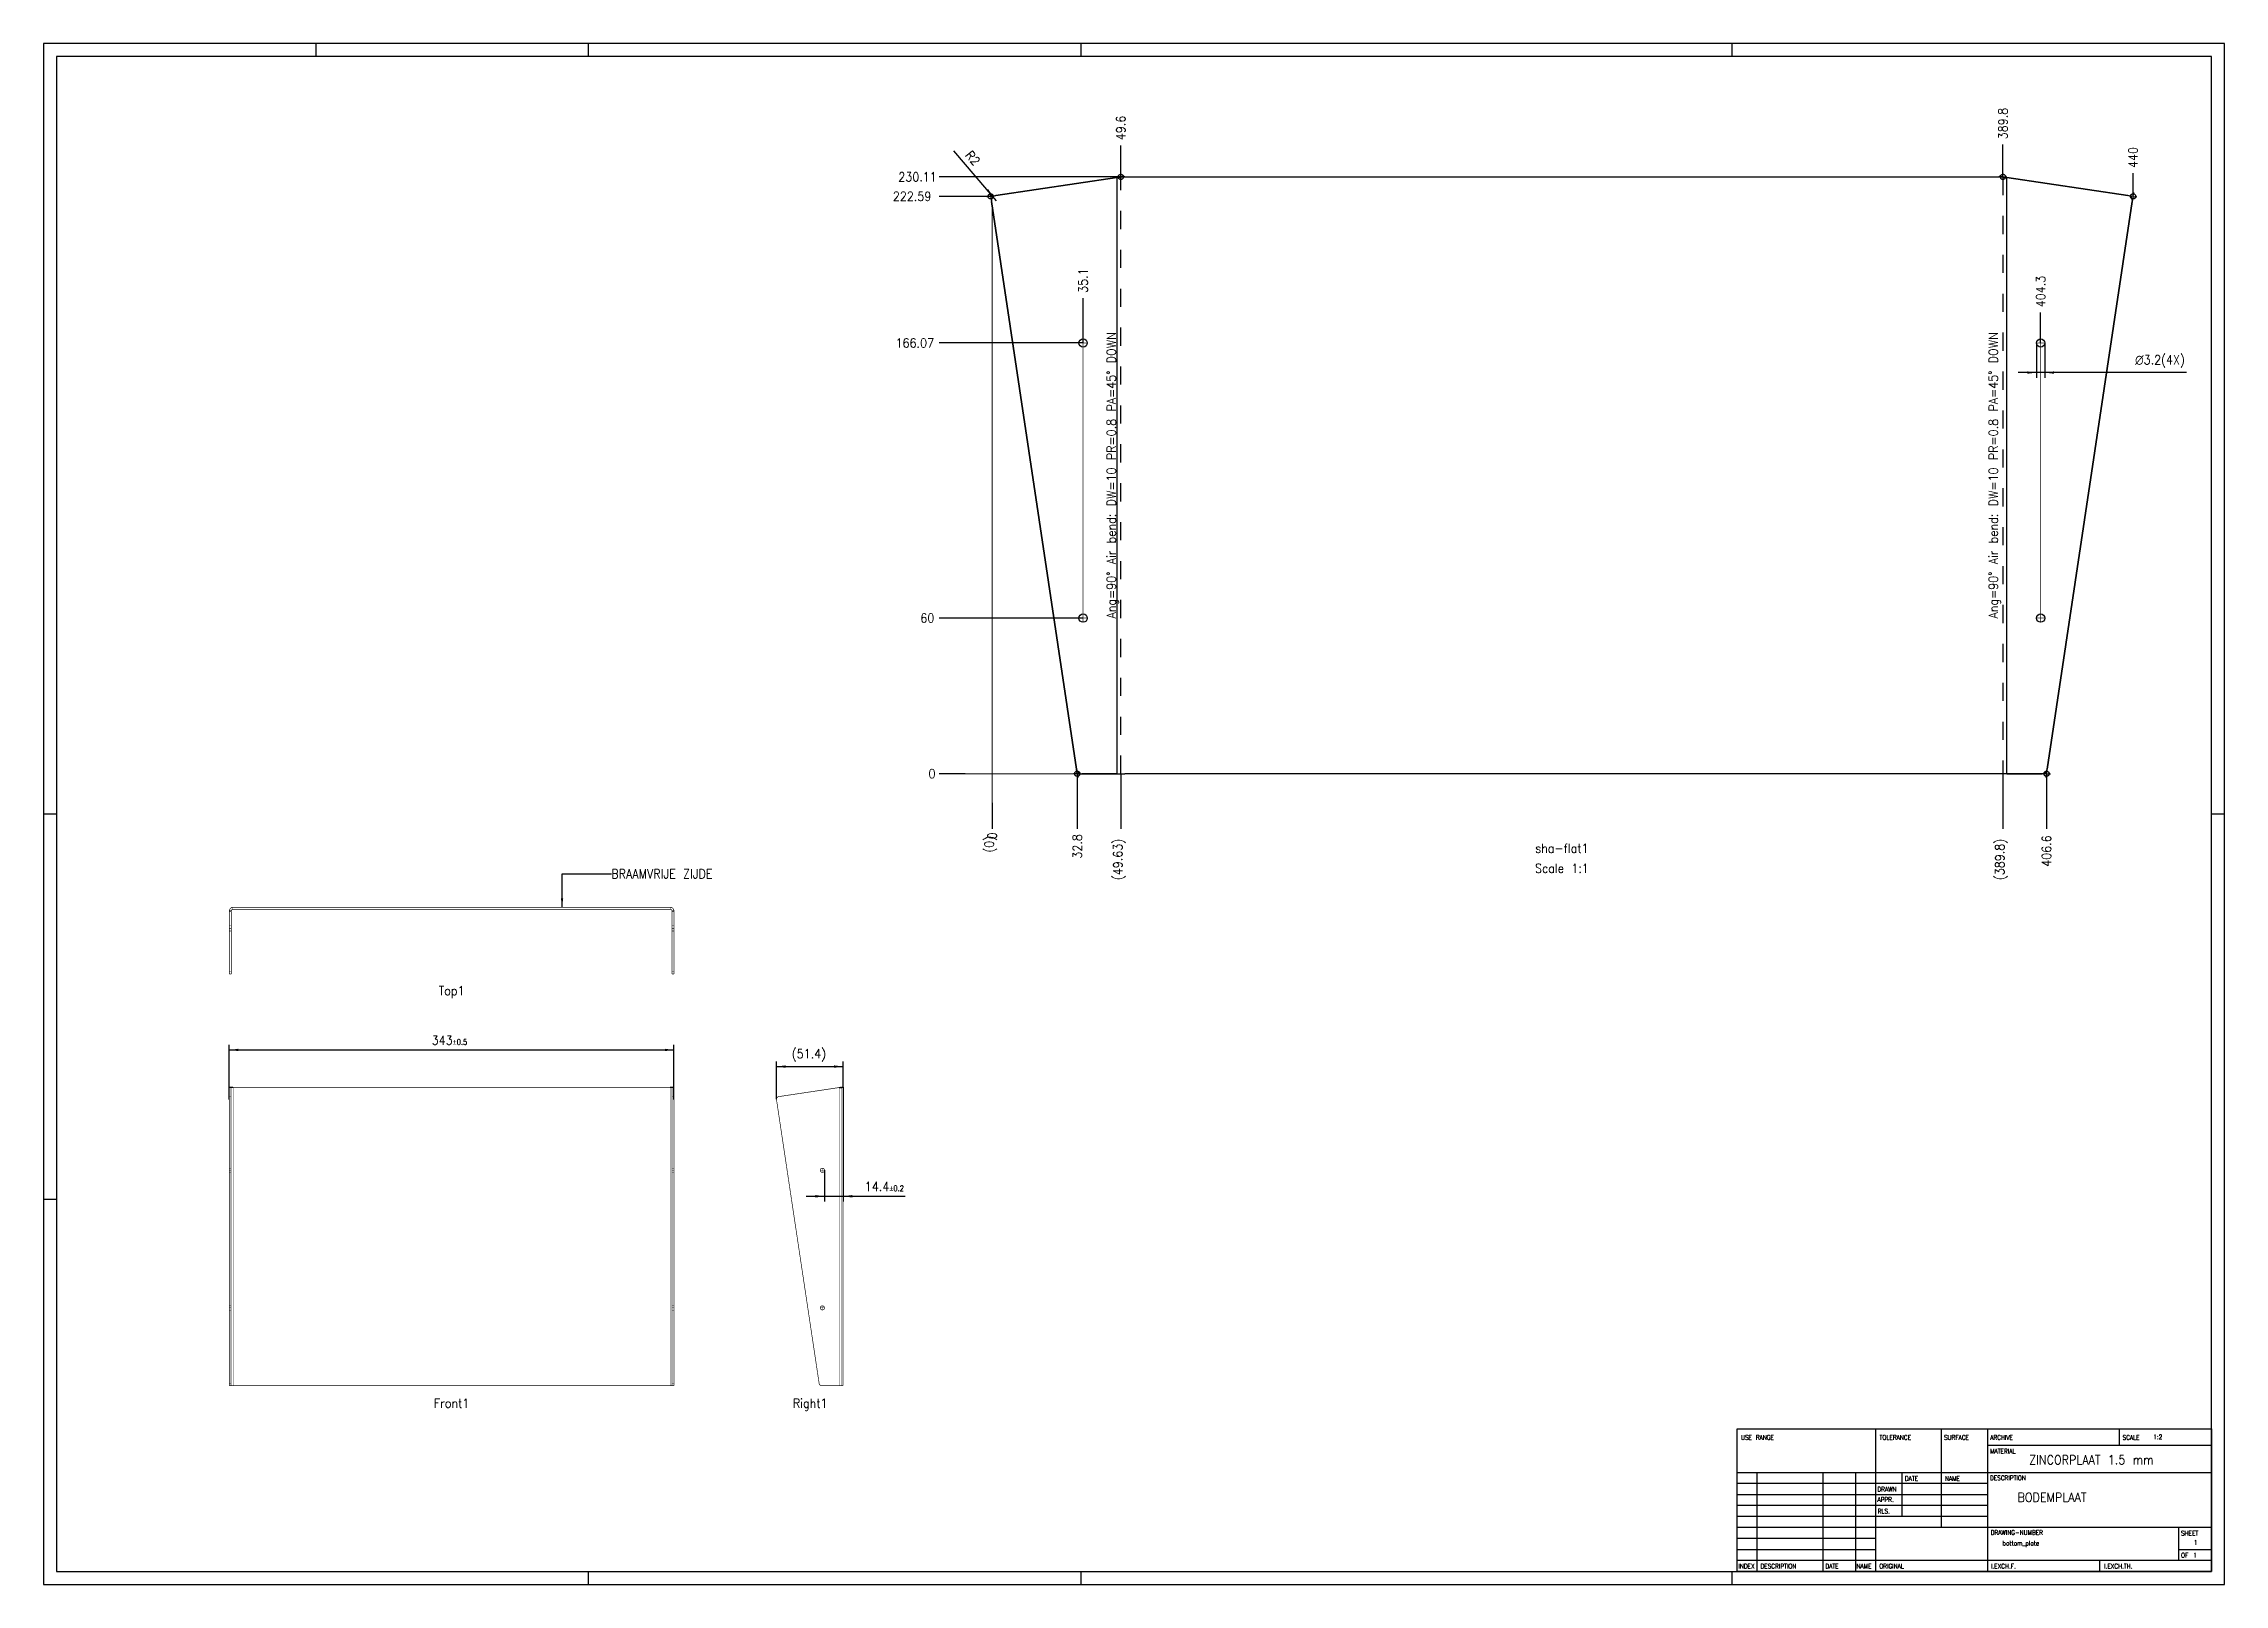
# Model space of a CAD drawing. Header units: millimetres. Extents: x -490 to 351, y -167 to 427.
import ezdxf

# ---------------------------------------------------------------- set-up
doc = ezdxf.new("R2010")
doc.units = ezdxf.units.MM
for name, pattern in [('DASHED', [15, 7, -8]), ('DOT_CENTER', [14, 12, -1, 0, -1]), ('PHANTOM', [13, 10, -1, 0, -1, 0, -1])]:
    doc.linetypes.add(name, pattern=pattern)
doc.layers.add('1', color=7, linetype='Continuous')
doc.styles.add('CONVERTER_11', font='txt.shx', dxfattribs={"width": 0.9})
doc.dimstyles.new('ME10_DIM_10', dxfattribs={"dimtxt": 3.5, "dimasz": 0.18, "dimexe": 2, "dimexo": 0, "dimgap": 2, "dimtad": 1, "dimdec": 1, "dimdsep": 46, "dimtxsty": 'CONVERTER_11', "dimsah": 1, "dimcen": 0.09, "dimclrd": 160, "dimclre": 160, "dimclrt": 5, "dimadec": 0, "dimazin": 0, "dimtfac": 1, "dimtdec": 4, "dimtix": 1, "dimtmove": 0, "dimatfit": 3, "dimfxl": 1, "dimtolj": 1, "dimtzin": 0, "dimarcsym": 0})
doc.dimstyles.new('ME10_DIM_11', dxfattribs={"dimtxt": 3.5, "dimasz": 0.18, "dimexe": 2, "dimexo": 0, "dimgap": 2, "dimtad": 1, "dimdec": 1, "dimdsep": 46, "dimtxsty": 'CONVERTER_11', "dimsah": 1, "dimcen": 0.09, "dimclrd": 160, "dimclre": 160, "dimclrt": 5, "dimadec": 0, "dimazin": 0, "dimtfac": 1, "dimtdec": 4, "dimtix": 1, "dimtmove": 0, "dimatfit": 3, "dimfxl": 1, "dimtolj": 1, "dimtzin": 0, "dimarcsym": 0})
doc.dimstyles.new('ME10_DIM_12', dxfattribs={"dimtxt": 3.5, "dimasz": 0.18, "dimexe": 2, "dimexo": 0, "dimgap": 2, "dimtad": 1, "dimdec": 1, "dimdsep": 46, "dimtxsty": 'CONVERTER_11', "dimsah": 1, "dimcen": 0.09, "dimclrd": 160, "dimclre": 160, "dimclrt": 5, "dimadec": 0, "dimazin": 0, "dimtfac": 1, "dimtdec": 4, "dimtix": 1, "dimtmove": 0, "dimatfit": 3, "dimfxl": 1, "dimtolj": 1, "dimtzin": 0, "dimarcsym": 0})
doc.dimstyles.new('ME10_DIM_13', dxfattribs={"dimtxt": 3.5, "dimasz": 0.18, "dimexe": 2, "dimexo": 0, "dimgap": 2, "dimtad": 1, "dimdec": 1, "dimdsep": 46, "dimtxsty": 'CONVERTER_11', "dimsah": 1, "dimcen": 0.09, "dimclrd": 160, "dimclre": 160, "dimclrt": 5, "dimadec": 0, "dimazin": 0, "dimtfac": 1, "dimtdec": 4, "dimtix": 1, "dimtmove": 0, "dimatfit": 3, "dimfxl": 1, "dimtolj": 1, "dimtzin": 0, "dimarcsym": 0})
doc.dimstyles.new('ME10_DIM_14', dxfattribs={"dimtxt": 3.5, "dimasz": 0.18, "dimexe": 2, "dimexo": 0, "dimgap": 2, "dimtad": 1, "dimdec": 1, "dimdsep": 46, "dimtxsty": 'CONVERTER_11', "dimsah": 1, "dimcen": 0.09, "dimclrd": 160, "dimclre": 160, "dimclrt": 5, "dimadec": 0, "dimazin": 0, "dimtfac": 1, "dimtdec": 4, "dimtix": 1, "dimtmove": 0, "dimatfit": 3, "dimfxl": 1, "dimtolj": 1, "dimtzin": 0, "dimarcsym": 0})
doc.dimstyles.new('ME10_DIM_15', dxfattribs={"dimtxt": 3.5, "dimasz": 0.18, "dimexe": 2, "dimexo": 0, "dimgap": 2, "dimtad": 1, "dimdec": 1, "dimdsep": 46, "dimtxsty": 'CONVERTER_11', "dimsah": 1, "dimcen": 0.09, "dimclrd": 160, "dimclre": 160, "dimclrt": 5, "dimadec": 0, "dimazin": 0, "dimtfac": 1, "dimtdec": 4, "dimtix": 1, "dimtmove": 0, "dimatfit": 3, "dimfxl": 1, "dimtolj": 1, "dimtzin": 0, "dimarcsym": 0})
doc.dimstyles.new('ME10_DIM_16', dxfattribs={"dimtxt": 3.5, "dimasz": 0.18, "dimexe": 2, "dimexo": 0, "dimgap": 2, "dimtad": 1, "dimdec": 1, "dimdsep": 46, "dimtxsty": 'CONVERTER_11', "dimsah": 1, "dimcen": 0.09, "dimclrd": 160, "dimclre": 160, "dimclrt": 5, "dimadec": 0, "dimazin": 0, "dimtfac": 1, "dimtdec": 4, "dimtix": 1, "dimtmove": 0, "dimatfit": 3, "dimfxl": 1, "dimtolj": 1, "dimtzin": 0, "dimarcsym": 0})
doc.dimstyles.new('ME10_DIM_17', dxfattribs={"dimtxt": 3.5, "dimasz": 0.18, "dimexe": 2, "dimexo": 0, "dimgap": 2, "dimtad": 1, "dimdec": 1, "dimdsep": 46, "dimtxsty": 'CONVERTER_11', "dimsah": 1, "dimcen": 0.09, "dimclrd": 160, "dimclre": 160, "dimclrt": 5, "dimadec": 0, "dimazin": 0, "dimtfac": 1, "dimtdec": 4, "dimtix": 1, "dimtmove": 0, "dimatfit": 3, "dimfxl": 1, "dimtolj": 1, "dimtzin": 0, "dimarcsym": 0})
doc.dimstyles.new('ME10_DIM_18', dxfattribs={"dimtxt": 3.5, "dimasz": 0.18, "dimexe": 2, "dimexo": 0, "dimgap": 2, "dimtad": 1, "dimdsep": 46, "dimtxsty": 'CONVERTER_11', "dimsah": 1, "dimcen": 0.09, "dimclrd": 160, "dimclre": 160, "dimclrt": 5, "dimadec": 0, "dimazin": 0, "dimtfac": 1, "dimtdec": 4, "dimtix": 1, "dimtmove": 0, "dimatfit": 3, "dimfxl": 1, "dimtolj": 1, "dimtzin": 0, "dimarcsym": 0})
doc.dimstyles.new('ME10_DIM_19', dxfattribs={"dimtxt": 3.5, "dimasz": 0.18, "dimexe": 2, "dimexo": 0, "dimgap": 2, "dimtad": 1, "dimdsep": 46, "dimtxsty": 'CONVERTER_11', "dimsah": 1, "dimcen": 0.09, "dimclrd": 160, "dimclre": 160, "dimclrt": 5, "dimadec": 0, "dimazin": 0, "dimtfac": 1, "dimtdec": 4, "dimtix": 1, "dimtmove": 0, "dimatfit": 3, "dimfxl": 1, "dimtolj": 1, "dimtzin": 0, "dimarcsym": 0})
doc.dimstyles.new('ME10_DIM_20', dxfattribs={"dimtxt": 3.5, "dimasz": 0.18, "dimexe": 2, "dimexo": 0, "dimgap": 2, "dimtad": 1, "dimdsep": 46, "dimtxsty": 'CONVERTER_11', "dimsah": 1, "dimcen": 0.09, "dimclrd": 160, "dimclre": 160, "dimclrt": 5, "dimadec": 0, "dimazin": 0, "dimtfac": 1, "dimtdec": 4, "dimtix": 1, "dimtmove": 0, "dimatfit": 3, "dimfxl": 1, "dimtolj": 1, "dimtzin": 0, "dimarcsym": 0})
doc.dimstyles.new('ME10_DIM_21', dxfattribs={"dimtxt": 3.5, "dimasz": 0.18, "dimexe": 2, "dimexo": 0, "dimgap": 2, "dimtad": 1, "dimdsep": 46, "dimtxsty": 'CONVERTER_11', "dimsah": 1, "dimcen": 0.09, "dimclrd": 160, "dimclre": 160, "dimclrt": 5, "dimadec": 0, "dimazin": 0, "dimtfac": 1, "dimtdec": 4, "dimtix": 1, "dimtmove": 0, "dimatfit": 3, "dimfxl": 1, "dimtolj": 1, "dimtzin": 0, "dimarcsym": 0})
doc.dimstyles.new('ME10_DIM_22', dxfattribs={"dimtxt": 3.5, "dimasz": 0.18, "dimexe": 2, "dimexo": 0, "dimgap": 2, "dimtad": 1, "dimdsep": 46, "dimtxsty": 'CONVERTER_11', "dimsah": 1, "dimcen": 0.09, "dimclrd": 160, "dimclre": 160, "dimclrt": 5, "dimadec": 0, "dimazin": 0, "dimtfac": 1, "dimtdec": 4, "dimtix": 1, "dimtmove": 0, "dimatfit": 3, "dimfxl": 1, "dimtolj": 1, "dimtzin": 0, "dimarcsym": 0})
doc.dimstyles.new('ME10_DIM_23', dxfattribs={"dimtxt": 3.5, "dimasz": 0.18, "dimexe": 2, "dimexo": 0, "dimgap": 2, "dimtad": 1, "dimdsep": 46, "dimtxsty": 'CONVERTER_11', "dimsah": 1, "dimcen": 0.09, "dimclrd": 160, "dimclre": 160, "dimclrt": 5, "dimadec": 0, "dimazin": 0, "dimtfac": 1, "dimtdec": 4, "dimtix": 1, "dimtmove": 0, "dimatfit": 3, "dimfxl": 1, "dimtolj": 1, "dimtzin": 0, "dimarcsym": 0})
doc.dimstyles.new('ME10_DIM_24', dxfattribs={"dimtxt": 3.5, "dimasz": 0.18, "dimexe": 2, "dimexo": 0, "dimgap": 2, "dimtad": 1, "dimdec": 1, "dimdsep": 46, "dimtxsty": 'CONVERTER_11', "dimsah": 1, "dimcen": 0.09, "dimclrd": 160, "dimclre": 160, "dimclrt": 5, "dimadec": 0, "dimazin": 0, "dimtfac": 1, "dimtdec": 4, "dimtix": 1, "dimtmove": 0, "dimatfit": 3, "dimfxl": 1, "dimtolj": 1, "dimtzin": 0, "dimarcsym": 0})
doc.dimstyles.new('ME10_DIM_25', dxfattribs={"dimtxt": 3.5, "dimasz": 0.18, "dimexe": 2, "dimexo": 0, "dimgap": 2, "dimtad": 1, "dimdsep": 46, "dimtxsty": 'CONVERTER_11', "dimsah": 1, "dimcen": 0.09, "dimclrd": 160, "dimclre": 160, "dimclrt": 5, "dimadec": 0, "dimazin": 0, "dimtfac": 1, "dimtdec": 4, "dimtix": 1, "dimtmove": 0, "dimatfit": 3, "dimfxl": 1, "dimtolj": 1, "dimtzin": 0, "dimarcsym": 0})
doc.dimstyles.new('ME10_DIM_26', dxfattribs={"dimtxt": 7, "dimasz": 7, "dimexe": 4, "dimexo": 0, "dimgap": 4, "dimtad": 1, "dimdsep": 46, "dimtxsty": 'CONVERTER_11', "dimsah": 1, "dimcen": 0.09, "dimclrd": 160, "dimclre": 160, "dimclrt": 5, "dimadec": 0, "dimazin": 0, "dimtol": 1, "dimtp": 0.5, "dimtm": 0.5, "dimtfac": 0.6, "dimtdec": 1, "dimtix": 1, "dimtmove": 0, "dimatfit": 3, "dimfxl": 1, "dimtolj": 1, "dimtzin": 0, "dimarcsym": 0})
doc.dimstyles.get("Standard").update_dxf_attribs({"dimtxt": 0.18, "dimasz": 0.18, "dimexe": 0.18, "dimexo": 0.0625, "dimgap": 0.09, "dimtad": 0, "dimtih": 1, "dimtoh": 1, "dimdec": 4, "dimzin": 0, "dimdsep": 46, "dimtxsty": 'Standard', "dimcen": 0.09, "dimadec": 0, "dimazin": 0, "dimtfac": 1, "dimtdec": 4, "dimtofl": 0, "dimtmove": 0, "dimatfit": 3, "dimfxl": 1, "dimtolj": 1, "dimtzin": 0, "dimarcsym": 0})

# ---------------------------------------------------------------- blocks, each defined once
blk = doc.blocks.new('PRP_SKT__2')
at = {"layer": '1', "color": 3, "linetype": 'Continuous'}
for q in [(-93.37, 145.93), (-92.09, 147.41), (-91.64, 144.45), (-90.37, 145.93)]:
    blk.add_line((-91.87, 145.93), q, dxfattribs=at)
at = {"layer": '1', "color": 3, "linetype": 'PHANTOM'}
for p, q in [((-92.09, 147.41), (-92.12, 147.63)), ((-90.37, 145.93), (-90.14, 145.93))]:
    blk.add_line(p, q, dxfattribs=at)
blk.add_circle((-91.87, 145.93), 1, dxfattribs=at)
blk = doc.blocks.new('PRP_SKT__4')
at = {"layer": '1', "color": 3, "linetype": 'PHANTOM'}
for p, q in [((-76.54, 375.82), (-76.59, 375.81)), ((-73.56, 376.04), (-73.47, 376.04))]:
    blk.add_line(p, q, dxfattribs=at)
at = {"layer": '1', "color": 3, "linetype": 'Continuous'}
for q in [(-76.56, 376.04), (-76.54, 375.82), (-73.57, 376.27), (-73.56, 376.04)]:
    blk.add_line((-75.06, 376.04), q, dxfattribs=at)
at = {"layer": '1', "color": 3, "linetype": 'PHANTOM'}
blk.add_circle((-75.06, 376.04), 1, dxfattribs=at)
blk = doc.blocks.new('PRP_SKT__6')
at = {"layer": '1', "color": 3, "linetype": 'PHANTOM'}
for p, q in [((263.64, 376.04), (263.53, 376.04)), ((266.62, 375.82), (266.66, 375.82))]:
    blk.add_line(p, q, dxfattribs=at)
at = {"layer": '1', "color": 3, "linetype": 'Continuous'}
for q in [(263.64, 376.04), (263.66, 376.27), (266.64, 376.04), (266.62, 375.82)]:
    blk.add_line((265.14, 376.04), q, dxfattribs=at)
at = {"layer": '1', "color": 3, "linetype": 'PHANTOM'}
blk.add_circle((265.14, 376.04), 1, dxfattribs=at)
blk = doc.blocks.new('PRP_SKT__8')
at = {"layer": '1', "color": 3, "linetype": 'PHANTOM'}
for p, q in [((313.84, 368.74), (313.34, 368.81)), ((315.1, 367.03), (315.02, 366.54))]:
    blk.add_line(p, q, dxfattribs=at)
at = {"layer": '1', "color": 3, "linetype": 'Continuous'}
for q in [(313.84, 368.74), (315.1, 367.03), (315.54, 370), (316.8, 368.29)]:
    blk.add_line((315.32, 368.52), q, dxfattribs=at)
at = {"layer": '1', "color": 3, "linetype": 'PHANTOM'}
blk.add_circle((315.32, 368.52), 1, dxfattribs=at)
blk = doc.blocks.new('PRP_SKT__10')
at = {"layer": '1', "color": 3, "linetype": 'PHANTOM'}
for p, q in [((280.43, 145.93), (280.21, 145.93)), ((282.16, 147.41), (282.19, 147.63))]:
    blk.add_line(p, q, dxfattribs=at)
at = {"layer": '1', "color": 3, "linetype": 'Continuous'}
for q in [(280.43, 145.93), (281.71, 144.45), (282.16, 147.41), (283.43, 145.93)]:
    blk.add_line((281.93, 145.93), q, dxfattribs=at)
at = {"layer": '1', "color": 3, "linetype": 'PHANTOM'}
blk.add_circle((281.93, 145.93), 1, dxfattribs=at)
blk = doc.blocks.new('PRP_SKT__12')
at = {"layer": '1', "color": 3, "linetype": 'Continuous'}
for q in [(-126.74, 368.3), (-125.48, 370), (-123.77, 368.74), (-125.03, 367.03)]:
    blk.add_line((-125.25, 368.52), q, dxfattribs=at)
at = {"layer": '1', "color": 3, "linetype": 'PHANTOM'}
for p, q in [((-125.03, 367.03), (-124.96, 366.54)), ((-123.77, 368.74), (-123.28, 368.81))]:
    blk.add_line(p, q, dxfattribs=at)
blk.add_circle((-125.25, 368.52), 1, dxfattribs=at)
blk = doc.blocks.new('upside', base_point=(-124.98, 145.93))
at = {"color": 250, "linetype": 'Continuous'}
for p, q in [((-123.28, 368.81), (-76.59, 375.82)), ((-76.59, 375.81), (-123.28, 368.81)), ((-76.58, 375.82), (-76.59, 375.82)), ((-73.76, 376.04), (-73.47, 376.04)), ((-73.47, 376.04), (263.53, 376.04)), ((263.82, 376.04), (263.53, 376.04)), ((266.64, 375.82), (266.66, 375.82)), ((266.66, 375.82), (313.34, 368.81)), ((313.34, 368.81), (266.66, 375.82)), ((-92.12, 147.63), (-124.96, 366.54)), ((-124.96, 366.54), (-92.12, 147.63)), ((315.02, 366.54), (282.19, 147.63)), ((282.19, 147.63), (315.02, 366.54)), ((-76.59, 145.93), (-90.14, 145.93)), ((-90.14, 145.93), (-76.59, 145.93)), ((-76.59, 145.93), (-73.47, 145.93)), ((263.53, 145.93), (-73.47, 145.93)), ((266.66, 145.93), (263.53, 145.93)), ((280.21, 145.93), (266.66, 145.93)), ((266.66, 145.93), (280.21, 145.93))]:
    blk.add_line(p, q, dxfattribs=at)
at = {"color": 171, "linetype": 'Continuous'}
for p, q in [((-76.59, 375.81), (-76.59, 145.93)), ((266.66, 145.93), (266.66, 375.82))]:
    blk.add_line(p, q, dxfattribs=at)
at = {"color": 5, "linetype": 'DASHED'}
for p, q in [((-75.03, 145.93), (-75.03, 375.99)), ((265.09, 375.99), (265.09, 145.93))]:
    blk.add_line(p, q, dxfattribs=at)
at = {"color": 250, "linetype": 'Continuous'}
for centre in [(-89.59, 312), (279.66, 312), (-89.59, 205.93), (279.66, 205.93)]:
    blk.add_circle(centre, 1.6, dxfattribs=at)
for centre, radius, start, end in [((-76.54, 375.66), 0.161, 98.71527, 106.59415), ((-122.98, 366.84), 2, 98.53077, 188.53077), ((313.05, 366.84), 2, 351.46923, 81.46923), ((-90.14, 147.93), 2, 188.53077, 270), ((280.21, 147.93), 2, 270, 351.46923)]:
    blk.add_arc(centre, radius, start, end, dxfattribs=at)
at = {"color": 254, "linetype": 'Continuous'}
blk.add_arc((266.6, 375.66), 0.161, 70.2117, 75.89721, dxfattribs=at)
at = {"color": 250, "linetype": 'Continuous'}
for points, knots in [([(-76.57, 375.82), (-76.54, 375.83), (-76.5, 375.83), (-76.43, 375.84), (-76.36, 375.85), (-76.31, 375.86), (-76.28, 375.86)], [0, 0, 0, 0, 0.0742982, 0.1376184, 0.2181802, 0.2859105, 0.2859105, 0.2859105, 0.2859105]), ([(-76.27, 375.86), (-76.07, 375.89), (-75.65, 375.93), (-75.02, 375.99), (-74.39, 376.04), (-73.97, 376.04), (-73.76, 376.04)], [0, 0, 0, 0, 0.627271, 1.260781, 1.886383, 2.52504, 2.52504, 2.52504, 2.52504]), ([(263.82, 376.04), (264.04, 376.04), (264.46, 376.04), (265.09, 375.99), (265.72, 375.93), (266.13, 375.89), (266.34, 375.86)], [0, 0, 0, 0, 0.638629, 1.264343, 1.89774, 2.52504, 2.52504, 2.52504, 2.52504]), ([(266.35, 375.86), (266.37, 375.86), (266.42, 375.85), (266.49, 375.84), (266.57, 375.83), (266.62, 375.82), (266.64, 375.82)], [0, 0, 0, 0, 0.0677299, 0.1482921, 0.2162385, 0.2965834, 0.2965834, 0.2965834, 0.2965834])]:
    blk.add_open_spline(points, degree=3, knots=knots, dxfattribs=at)
at = {"layer": '1', "color": 30, "linetype": 'DOT_CENTER', "const_width": 0.25}
for points in [[(-87.83, 312), (-91.35, 312)], [(-89.59, 313.76), (-89.59, 205.93)], [(281.42, 312), (277.9, 312)], [(279.66, 313.76), (279.66, 310.24)], [(279.66, 310.24), (279.66, 204.17)], [(-87.83, 205.93), (-91.35, 205.93)], [(-89.59, 207.69), (-89.59, 204.17)], [(281.42, 205.93), (277.9, 205.93)]]:
    blk.add_lwpolyline(points, dxfattribs=at)
at = {"color": 5, "char_height": 3.5, "attachment_point": 8, "rotation": 90, "line_spacing_factor": 0.660264, "style": 'CONVERTER_11'}
for insert in [(-75.78, 260.96), (264.34, 260.96)]:
    blk.add_mtext('Ang=90%%d Air bend: DW=10 PR=0.8 PA=45%%d DOWN', dxfattribs=dict(at, insert=insert))
blk = doc.blocks.new('bottom_plate__13', base_point=(-124.98, 145.93))
blk.add_blockref('upside', (-124.98, 145.93))
blk = doc.blocks.new('*D25')
at = {"layer": '1', "color": 1, "linetype": 'Continuous'}
blk.add_line((-122.98, 366.84), (-139.42, 386.05), dxfattribs=at)
at = {"layer": '1', "color": 1}
blk.add_solid([(-126.9, 370.72), (-126.2, 371.32), (-124.28, 368.36)], dxfattribs=at)
at = {"layer": '1', "color": 2, "insert": (-137.08, 386.4), "char_height": 3.5, "attachment_point": 7, "rotation": 310.54714, "line_spacing_factor": 0.60024, "style": 'CONVERTER_11'}
blk.add_mtext('\\C2; R\\C2;2', dxfattribs=at)
blk = doc.blocks.new('*D26')
at = {"layer": '1', "color": 160, "linetype": 'Continuous'}
for p, q in [((278.06, 312), (278.06, 298.59)), ((281.26, 312), (281.26, 298.59)), ((278.06, 300.59), (271.06, 300.59)), ((281.26, 300.59), (278.06, 300.59)), ((335.93, 300.59), (281.26, 300.59))]:
    blk.add_line(p, q, dxfattribs=at)
at = {"layer": '1', "color": 160}
for points in [[(274.56, 300.13), (274.56, 301.05), (278.06, 300.59)], [(284.76, 301.05), (284.76, 300.13), (281.26, 300.59)]]:
    blk.add_solid(points, dxfattribs=at)
at = {"layer": '1', "color": 5, "insert": (313.3, 302.59), "char_height": 3.5, "attachment_point": 7, "rotation": 0.00014, "line_spacing_factor": 0.60024, "style": 'CONVERTER_11'}
blk.add_mtext('\\C5; {\\Fgdt;n}\\C5;3.2\\C5;(4X)', dxfattribs=at)
blk = doc.blocks.new('*D27')
at = {"layer": '1', "color": 160, "linetype": 'Continuous'}
blk.add_line((-91.87, 145.93), (-91.87, 124.73), dxfattribs=at)
at = {"layer": '1', "color": 5, "insert": (-90.12, 113.2), "char_height": 3.5, "attachment_point": 7, "rotation": 90, "line_spacing_factor": 0.60024, "style": 'CONVERTER_11'}
blk.add_mtext('32.8', dxfattribs=at)
blk = doc.blocks.new('*D28')
at = {"layer": '1', "color": 160, "linetype": 'Continuous'}
blk.add_line((281.93, 145.93), (281.93, 124.73), dxfattribs=at)
at = {"layer": '1', "color": 5, "insert": (283.68, 110.05), "char_height": 3.5, "attachment_point": 7, "rotation": 90, "line_spacing_factor": 0.60024, "style": 'CONVERTER_11'}
blk.add_mtext('406.6', dxfattribs=at)
blk = doc.blocks.new('*D29')
at = {"layer": '1', "color": 160, "linetype": 'Continuous'}
blk.add_line((279.66, 312), (279.66, 323.73), dxfattribs=at)
at = {"layer": '1', "color": 5, "insert": (281.41, 325.73), "char_height": 3.5, "attachment_point": 7, "rotation": 90, "line_spacing_factor": 0.60024, "style": 'CONVERTER_11'}
blk.add_mtext('404.3', dxfattribs=at)
blk = doc.blocks.new('*D30')
at = {"layer": '1', "color": 160, "linetype": 'Continuous'}
blk.add_line((315.32, 368.52), (315.32, 377.46), dxfattribs=at)
at = {"layer": '1', "color": 5, "insert": (317.07, 379.46), "char_height": 3.5, "attachment_point": 7, "rotation": 90, "line_spacing_factor": 0.60024, "style": 'CONVERTER_11'}
blk.add_mtext('440', dxfattribs=at)
blk = doc.blocks.new('*D31')
at = {"layer": '1', "color": 160, "linetype": 'Continuous'}
blk.add_line((265.14, 376.04), (265.14, 388.49), dxfattribs=at)
at = {"layer": '1', "color": 5, "insert": (266.89, 390.49), "char_height": 3.5, "attachment_point": 7, "rotation": 90, "line_spacing_factor": 0.60024, "style": 'CONVERTER_11'}
blk.add_mtext('389.8', dxfattribs=at)
blk = doc.blocks.new('*D32')
at = {"layer": '1', "color": 160, "linetype": 'Continuous'}
blk.add_line((-75.06, 376.04), (-75.06, 388.16), dxfattribs=at)
at = {"layer": '1', "color": 5, "insert": (-73.31, 390.16), "char_height": 3.5, "attachment_point": 7, "rotation": 90, "line_spacing_factor": 0.60024, "style": 'CONVERTER_11'}
blk.add_mtext('49.6', dxfattribs=at)
blk = doc.blocks.new('*D33')
at = {"layer": '1', "color": 160, "linetype": 'Continuous'}
blk.add_line((-89.59, 312), (-89.59, 329.29), dxfattribs=at)
at = {"layer": '1', "color": 5, "insert": (-87.84, 331.29), "char_height": 3.5, "attachment_point": 7, "rotation": 90, "line_spacing_factor": 0.60024, "style": 'CONVERTER_11'}
blk.add_mtext('35.1', dxfattribs=at)
blk = doc.blocks.new('*D34')
at = {"layer": '1', "color": 160, "linetype": 'Continuous'}
blk.add_line((-124.66, 134.73), (-124.66, 124.73), dxfattribs=at)
at = {"layer": '1', "color": 5, "insert": (-122.91, 120.63), "char_height": 3.5, "attachment_point": 7, "rotation": 90, "line_spacing_factor": 0.60024, "style": 'CONVERTER_11'}
blk.add_mtext('0', dxfattribs=at)
blk = doc.blocks.new('*D35')
at = {"layer": '1', "color": 160, "linetype": 'Continuous'}
blk.add_line((-89.59, 205.93), (-145.14, 205.93), dxfattribs=at)
at = {"layer": '1', "color": 5, "style": 'CONVERTER_11', "width": 0.9}
blk.add_text('60', height=3.5, dxfattribs=at).set_placement((-152.39, 204.18))
blk = doc.blocks.new('*D36')
at = {"layer": '1', "color": 160, "linetype": 'Continuous'}
blk.add_line((-89.59, 312), (-145.14, 312), dxfattribs=at)
at = {"layer": '1', "color": 5, "style": 'CONVERTER_11', "width": 0.9}
blk.add_text('166.07', height=3.5, dxfattribs=at).set_placement((-161.93, 310.25))
blk = doc.blocks.new('*D37')
at = {"layer": '1', "color": 160, "linetype": 'Continuous'}
blk.add_line((-73.47, 376.04), (-145.14, 376.04), dxfattribs=at)
at = {"layer": '1', "color": 5, "style": 'CONVERTER_11', "width": 0.9}
blk.add_text('230.11', height=3.5, dxfattribs=at).set_placement((-160.88, 374.29))
blk = doc.blocks.new('*D38')
at = {"layer": '1', "color": 160, "linetype": 'Continuous'}
blk.add_line((-125.25, 368.52), (-145.14, 368.52), dxfattribs=at)
at = {"layer": '1', "color": 5, "style": 'CONVERTER_11', "width": 0.9}
blk.add_text('222.59', height=3.5, dxfattribs=at).set_placement((-162.98, 366.77))
blk = doc.blocks.new('*D39')
at = {"layer": '1', "color": 160, "linetype": 'Continuous'}
blk.add_line((-135.14, 145.93), (-145.14, 145.93), dxfattribs=at)
at = {"layer": '1', "color": 5, "style": 'CONVERTER_11', "width": 0.9}
blk.add_text('0', height=3.5, dxfattribs=at).set_placement((-149.24, 144.18))
blk = doc.blocks.new('*D40')
at = {"layer": '1', "color": 160, "linetype": 'Continuous'}
blk.add_line((-75.03, 145.93), (-75.03, 124.73), dxfattribs=at)
at = {"layer": '1', "color": 5, "insert": (-73.28, 104.9), "char_height": 3.5, "attachment_point": 7, "rotation": 90, "line_spacing_factor": 0.60024, "style": 'CONVERTER_11'}
blk.add_mtext('\\C5;(\\C5;49.63\\C5;)', dxfattribs=at)
blk = doc.blocks.new('*D41')
at = {"layer": '1', "color": 160, "linetype": 'Continuous'}
blk.add_line((265.09, 145.93), (265.09, 124.73), dxfattribs=at)
at = {"layer": '1', "color": 5, "insert": (266.84, 104.9), "char_height": 3.5, "attachment_point": 7, "rotation": 90, "line_spacing_factor": 0.60024, "style": 'CONVERTER_11'}
blk.add_mtext('\\C5;(\\C5;389.8\\C5;)', dxfattribs=at)
blk = doc.blocks.new('*D42')
at = {"layer": '1', "color": 160, "linetype": 'Continuous'}
blk.add_line((-124.66, 134.73), (-124.66, 124.73), dxfattribs=at)
at = {"layer": '1', "color": 5, "insert": (-122.91, 115.49), "char_height": 3.5, "attachment_point": 7, "rotation": 90, "line_spacing_factor": 0.60024, "style": 'CONVERTER_11'}
blk.add_mtext('\\C5;(\\C5;0\\C5;)', dxfattribs=at)
blk = doc.blocks.new('bottom_plate__14', base_point=(-838, -180.2))
at = {"color": 250, "linetype": 'Continuous', "const_width": 0.5}
for points in [[(-837.7, 49.9), (-836.3, 49.9)], [(-837.8, 49.9), (-836.8, 49.9)], [(-837.8, 49.9), (-837.8, 42.9)], [(-837.8, 42.9), (-837.8, 40.6)], [(-837.8, 40.6), (-837.8, -12.3)], [(-836.8, 49.9), (-836.3, 49.9)], [(-836.3, 49.9), (-836.3, 49.9)], [(-836.3, 42.9), (-836.3, 49.9)], [(-836.3, 42.9), (-836.3, 40.6)], [(-836.3, -12.3), (-836.3, 40.6)], [(-835.2, 50.1), (-835, 50.1)], [(-835, 50.1), (-834.8, 50.1)], [(-834.8, 50.1), (-497.8, 50.1)], [(-497.6, 50.1), (-497.8, 50.1)], [(-497.3, 50.1), (-497.6, 50.1)], [(-494.8, 49.9), (-496.3, 49.9)], [(-496.3, 49.9), (-495.7, 49.9)], [(-496.3, 49.9), (-496.3, 49.9)], [(-496.3, 49.9), (-496.3, 42.9)], [(-496.3, 42.9), (-496.3, 40.6)], [(-496.3, 40.6), (-496.3, -12.3)], [(-495.7, 49.9), (-494.8, 49.9)], [(-494.8, 42.9), (-494.8, 49.9)], [(-494.8, 42.9), (-494.8, 40.6)], [(-494.8, -12.3), (-494.8, 40.6)], [(-837.8, -12.3), (-837.8, -15.5)], [(-837.8, -15.5), (-837.8, -118.4)], [(-836.3, -15.5), (-836.3, -12.3)], [(-836.3, -118.4), (-836.3, -15.5)], [(-496.3, -12.3), (-496.3, -15.5)], [(-496.3, -15.5), (-496.3, -118.4)], [(-494.8, -15.5), (-494.8, -12.3)], [(-494.8, -118.4), (-494.8, -15.5)], [(-837.8, -118.4), (-837.8, -121.6)], [(-837.8, -121.6), (-837.8, -178.3)], [(-836.3, -121.6), (-836.3, -118.4)], [(-836.3, -178.3), (-836.3, -121.6)], [(-496.3, -118.4), (-496.3, -121.6)], [(-496.3, -121.6), (-496.3, -178.3)], [(-494.8, -121.6), (-494.8, -118.4)], [(-494.8, -178.3), (-494.8, -121.6)], [(-837.8, -180), (-837.8, -178.3)], [(-836.3, -180), (-837.8, -180)], [(-836.3, -180), (-836.3, -178.3)], [(-834.8, -180), (-836.3, -180)], [(-497.8, -180), (-834.8, -180)], [(-496.3, -180), (-497.8, -180)], [(-496.3, -178.3), (-496.3, -180)], [(-496.3, -180), (-494.8, -180)], [(-494.8, -178.3), (-494.8, -180)]]:
    blk.add_lwpolyline(points, dxfattribs=at)
at = {"color": 124, "linetype": 'Continuous', "const_width": 0.25}
for points in [[(-836.3, 42.9), (-837.8, 42.9)], [(-836.3, 40.6), (-837.8, 40.6)], [(-834.8, -180), (-834.8, 50.1)], [(-497.8, 50.1), (-497.8, -180)], [(-494.8, 42.9), (-496.3, 42.9)], [(-494.8, 40.6), (-496.3, 40.6)], [(-836.3, -178.3), (-837.8, -178.3)], [(-496.3, -178.3), (-494.8, -178.3)]]:
    blk.add_lwpolyline(points, dxfattribs=at)
at = {"color": 160, "linetype": 'DASHED', "const_width": 0.25}
for points in [[(-837.8, -12.3), (-836.3, -12.3)], [(-837.8, -15.5), (-836.3, -15.5)], [(-496.3, -12.3), (-494.8, -12.3)], [(-496.3, -15.5), (-494.8, -15.5)], [(-837.8, -118.4), (-836.3, -118.4)], [(-837.8, -121.6), (-836.3, -121.6)], [(-496.3, -118.4), (-494.8, -118.4)], [(-496.3, -121.6), (-494.8, -121.6)]]:
    blk.add_lwpolyline(points, dxfattribs=at)
at = {"color": 250, "linetype": 'Continuous'}
for points, knots in [([(-837.8, 49.9), (-837.8, 49.9), (-837.8, 49.9), (-837.8, 49.9), (-837.8, 49.9)], [0, 0, 0, 0, 0.001222939, 0.002445487, 0.002445487, 0.002445487, 0.002445487]), ([(-837.7, 49.9), (-837.8, 49.9), (-837.8, 49.9), (-837.8, 49.9), (-837.8, 49.9), (-837.8, 49.9), (-837.8, 49.9)], [0, 0, 0, 0, 0.01862974, 0.03420075, 0.0473061, 0.058854, 0.058854, 0.058854, 0.058854]), ([(-835.2, 50.1), (-835.4, 50.1), (-835.7, 50.1), (-836, 50.1), (-836.3, 50.1), (-836.5, 50.1), (-836.7, 50.1), (-836.9, 50.1), (-837.1, 50), (-837.2, 50), (-837.3, 50), (-837.5, 50), (-837.6, 50), (-837.7, 49.9), (-837.7, 49.9)], [0, 0, 0, 0, 0.403024, 0.906505, 1.110036, 1.314485, 1.514203, 1.678414, 1.851849, 1.989377, 2.11159, 2.239903, 2.424046, 2.539195, 2.539195, 2.539195, 2.539195]), ([(-835, 50.1), (-835, 50.1), (-835.1, 50.1), (-835.3, 50.1), (-835.5, 50.1), (-835.7, 50.1), (-835.8, 50.1), (-835.9, 50), (-836, 50), (-836.1, 50), (-836.1, 50), (-836.2, 50), (-836.2, 50), (-836.2, 50), (-836.3, 49.9), (-836.3, 49.9)], [0, 0, 0, 0, 0.127646, 0.281168, 0.45362, 0.658712, 0.840637, 0.92827, 0.997567, 1.065234, 1.125505, 1.173443, 1.222357, 1.258888, 1.287976, 1.287976, 1.287976, 1.287976]), ([(-836.3, 49.9), (-836.3, 49.9), (-836.3, 49.9), (-836.3, 49.9), (-836.3, 49.9), (-836.3, 49.9), (-836.3, 49.9), (-836.3, 49.9), (-836.3, 49.9), (-836.3, 49.9), (-836.3, 49.9), (-836.3, 49.9), (-836.3, 49.9), (-836.3, 49.9), (-836.3, 49.9), (-836.3, 49.9)], [0, 0, 0, 0, 0.00990622, 0.01923926, 0.02808679, 0.03447713, 0.04069452, 0.04376242, 0.04680434, 0.04756523, 0.04832071, 0.04915639, 0.04985182, 0.05178856, 0.0543176, 0.0543176, 0.0543176, 0.0543176]), ([(-496.3, 49.9), (-496.3, 49.9), (-496.4, 50), (-496.4, 50), (-496.5, 50), (-496.6, 50), (-496.6, 50), (-496.7, 50.1), (-496.8, 50.1), (-496.9, 50.1), (-497, 50.1), (-497.2, 50.1), (-497.3, 50.1), (-497.5, 50.1), (-497.6, 50.1)], [0, 0, 0, 0, 0.065584, 0.162214, 0.228309, 0.290162, 0.371761, 0.44709, 0.52968, 0.629774, 0.731337, 0.834101, 1.085649, 1.287737, 1.287737, 1.287737, 1.287737]), ([(-494.8, 49.9), (-494.8, 49.9), (-494.9, 50), (-494.9, 50), (-495, 50), (-495.1, 50), (-495.2, 50), (-495.4, 50), (-495.5, 50), (-495.7, 50.1), (-496, 50.1), (-496.4, 50.1), (-496.7, 50.1), (-497, 50.1), (-497.2, 50.1), (-497.3, 50.1)], [0, 0, 0, 0, 0.048931, 0.115072, 0.190728, 0.299459, 0.406566, 0.550005, 0.68827, 0.860966, 1.221933, 1.63281, 1.871084, 2.174753, 2.539375, 2.539375, 2.539375, 2.539375]), ([(-496.3, 49.9), (-496.3, 49.9), (-496.3, 49.9), (-496.3, 49.9), (-496.3, 49.9), (-496.3, 49.9), (-496.3, 49.9), (-496.3, 49.9), (-496.3, 49.9), (-496.3, 49.9), (-496.3, 49.9), (-496.3, 49.9), (-496.3, 49.9), (-496.3, 49.9), (-496.3, 49.9), (-496.3, 49.9)], [0, 0, 0, 0, 0.00252904, 0.00446578, 0.00516121, 0.00599689, 0.00675235, 0.00751326, 0.01055838, 0.01362308, 0.01984088, 0.02623081, 0.03507833, 0.04441137, 0.0543176, 0.0543176, 0.0543176, 0.0543176]), ([(-494.8, 49.9), (-494.8, 49.9), (-494.8, 49.9), (-494.8, 49.9), (-494.8, 49.9), (-494.8, 49.9), (-494.8, 49.9)], [0, 0, 0, 0, 0.01154787, 0.02465325, 0.04022426, 0.058854, 0.058854, 0.058854, 0.058854]), ([(-494.8, 49.9), (-494.8, 49.9), (-494.8, 49.9), (-494.8, 49.9), (-494.8, 49.9)], [0, 0, 0, 0, 0.001222939, 0.002445487, 0.002445487, 0.002445487, 0.002445487])]:
    blk.add_open_spline(points, degree=3, knots=knots, dxfattribs=at)
at = {"layer": '1', "color": 30, "linetype": 'DOT_CENTER', "const_width": 0.25}
for points in [[(-837.8, -13.9), (-836.3, -13.9)], [(-496.3, -13.9), (-494.8, -13.9)], [(-837.8, -120), (-836.3, -120)], [(-496.3, -120), (-494.8, -120)]]:
    blk.add_lwpolyline(points, dxfattribs=at)
blk = doc.blocks.new('*D43')
at = {"layer": '1', "color": 160, "linetype": 'Continuous'}
for p, q in [((-837.8, 40.6), (-837.8, 82.9)), ((-837.8, 78.9), (-494.8, 78.9)), ((-494.8, 40.6), (-494.8, 82.9))]:
    blk.add_line(p, q, dxfattribs=at)
at = {"layer": '1', "color": 160}
for points in [[(-830.8, 79.8), (-830.8, 78), (-837.8, 78.9)], [(-501.8, 78), (-501.8, 79.8), (-494.8, 78.9)]]:
    blk.add_solid(points, dxfattribs=at)
at = {"layer": '1', "color": 5, "insert": (-681.7, 82.9), "char_height": 7, "attachment_point": 7, "rotation": 0.0001, "line_spacing_factor": 0.60024, "style": 'CONVERTER_11'}
blk.add_mtext('\\C5;343\\C5;\\H4.2;{\\Fgdt;`}0.5', dxfattribs=at)
blk = doc.blocks.new('bottom_plate__15', base_point=(-415.9, -180.2))
at = {"color": 250, "linetype": 'Continuous', "const_width": 0.5}
for points in [[(-414, 42.9, 0.414214), (-415.7, 40.6, 0.414214)], [(-382.8, -178.3, 0.371247), (-380.8, -180, 0.371247)]]:
    blk.add_lwpolyline(points, format="xyb", dxfattribs=at)
for points in [[(-382.8, -178.3), (-415.7, 40.6)], [(-414, 42.9), (-367.3, 49.9)], [(-367.3, 49.9), (-367.3, 49.9)], [(-366.8, 49.9), (-367, 49.9)], [(-365.8, 50.1), (-365.8, 50.1)], [(-364.3, 50.1), (-365.8, 50.1)], [(-364.3, 50.1), (-364.3, 50.1)], [(-364.3, -180), (-364.3, 50.1)], [(-367.3, -180), (-380.8, -180)], [(-365.8, -180), (-367.3, -180)], [(-364.3, -180), (-365.8, -180)]]:
    blk.add_lwpolyline(points, dxfattribs=at)
at = {"color": 124, "linetype": 'Continuous', "const_width": 0.25}
for points in [[(-367.3, -180), (-367.3, 49.9)], [(-367.3, 49.9), (-367.3, 49.9)]]:
    blk.add_lwpolyline(points, dxfattribs=at)
at = {"color": 160, "linetype": 'DASHED', "const_width": 0.25}
blk.add_lwpolyline([(-365.8, 50.1), (-365.8, -180)], dxfattribs=at)
at = {"color": 250, "linetype": 'Continuous', "const_width": 0.5}
for points in [[(-381.9, -13.9, 1), (-378.7, -13.9, 1)], [(-381.9, -120, 1), (-378.7, -120, 1)]]:
    blk.add_lwpolyline(points, format="xyb", close=True, dxfattribs=at)
at = {"color": 250, "linetype": 'Continuous'}
for points, knots in [([(-367.3, 49.9), (-367.2, 49.9), (-367.2, 49.9), (-367.2, 49.9), (-367.1, 49.9), (-367.1, 49.9), (-367, 49.9)], [0, 0, 0, 0, 0.0563999, 0.1126873, 0.1688472, 0.224718, 0.224718, 0.224718, 0.224718]), ([(-367.3, 49.9), (-367.2, 49.9), (-367.2, 49.9), (-367, 49.9), (-366.9, 49.9), (-366.9, 49.9), (-366.8, 49.9)], [0, 0, 0, 0, 0.1111696, 0.2221394, 0.3328457, 0.4429953, 0.4429953, 0.4429953, 0.4429953]), ([(-367, 49.9), (-367, 49.9), (-366.8, 50), (-366.6, 50), (-366.4, 50), (-366.2, 50.1), (-366.1, 50.1), (-366, 50.1), (-365.9, 50.1), (-365.8, 50.1), (-365.8, 50.1)], [0, 0, 0, 0, 0.23177, 0.452598, 0.655885, 0.838046, 0.99198, 1.117249, 1.201431, 1.260729, 1.260729, 1.260729, 1.260729]), ([(-366.8, 49.9), (-366.7, 49.9), (-366.4, 50), (-365.9, 50), (-365.5, 50), (-365.2, 50.1), (-364.9, 50.1), (-364.6, 50.1), (-364.4, 50.1), (-364.4, 50.1), (-364.3, 50.1)], [0, 0, 0, 0, 0.462956, 0.905117, 1.311468, 1.674524, 1.985689, 2.230746, 2.398026, 2.517309, 2.517309, 2.517309, 2.517309])]:
    blk.add_open_spline(points, degree=3, knots=knots, dxfattribs=at)
at = {"color": 160, "linetype": 'DASHED'}
blk.add_open_spline([(-367.3, 49.9), (-367.3, 49.9), (-367.3, 49.9), (-367.3, 49.9), (-367.3, 49.9)], degree=3, knots=[0, 0, 0, 0, 0.00849896, 0.01702237, 0.01702237, 0.01702237, 0.01702237], dxfattribs=at)
at = {"layer": '1', "color": 30, "linetype": 'DOT_CENTER', "const_width": 0.25}
for points in [[(-378.5, -13.9), (-382, -13.9)], [(-380.3, -12.2), (-380.3, -15.7)], [(-378.5, -120), (-382, -120)], [(-380.3, -118.2), (-380.3, -121.8)]]:
    blk.add_lwpolyline(points, dxfattribs=at)
blk = doc.blocks.new('*D44')
at = {"layer": '1', "color": 160, "linetype": 'Continuous'}
for p, q in [((-364.3, 50.1), (-364.3, -37.9)), ((-378.7, -13.9), (-378.7, -37.9)), ((-392.7, -33.9), (-378.7, -33.9)), ((-378.7, -33.9), (-364.3, -33.9)), ((-364.3, -33.9), (-316.5, -33.9))]:
    blk.add_line(p, q, dxfattribs=at)
at = {"layer": '1', "color": 160}
for points in [[(-385.7, -34.9), (-385.7, -33), (-378.7, -33.9)], [(-357.3, -33), (-357.3, -34.9), (-364.3, -33.9)]]:
    blk.add_solid(points, dxfattribs=at)
at = {"layer": '1', "color": 5, "insert": (-347.6, -29.9), "char_height": 7, "attachment_point": 7, "rotation": 0.0001, "line_spacing_factor": 0.60024, "style": 'CONVERTER_11'}
blk.add_mtext('\\C5;14.4\\C5;\\H4.2;{\\Fgdt;`}0.2', dxfattribs=at)
blk = doc.blocks.new('*D45')
at = {"layer": '1', "color": 160, "linetype": 'Continuous'}
for p, q in [((-415.7, 40.9), (-415.7, 70.1)), ((-364.3, 50.1), (-364.3, 70.1)), ((-415.7, 66.1), (-364.3, 66.1))]:
    blk.add_line(p, q, dxfattribs=at)
at = {"layer": '1', "color": 160}
for points in [[(-408.7, 67), (-408.7, 65.1), (-415.7, 66.1)], [(-371.3, 65.1), (-371.3, 67), (-364.3, 66.1)]]:
    blk.add_solid(points, dxfattribs=at)
at = {"layer": '1', "color": 5, "insert": (-403.9, 70.1), "char_height": 7, "attachment_point": 7, "rotation": 0.0001, "line_spacing_factor": 0.60024, "style": 'CONVERTER_11'}
blk.add_mtext('\\C5;(\\C5;51.4\\C5;)', dxfattribs=at)
blk = doc.blocks.new('Right1', base_point=(-388, -82))
blk.add_blockref('bottom_plate__15', (-415.9, -180.2))
at = {"layer": '1'}
for name in ['*D45', '*D44']:
    blk.add_blockref(name, (0, 0), dxfattribs=at)
at = {"layer": '1', "color": 5, "insert": (-389.7, -190), "char_height": 7, "attachment_point": 2, "line_spacing_factor": 1.320528, "style": 'CONVERTER_11'}
blk.add_mtext('Right1', dxfattribs=at)
blk = doc.blocks.new('bottom_plate__16', base_point=(-838, 137.3))
at = {"color": 250, "linetype": 'Continuous', "const_width": 0.5}
for points in [[(-835.2, 188.9, 0.328924), (-837.7, 186.4, 0.328924)], [(-837.7, 186.4, 0.036891), (-837.8, 185.9, 0.036891)], [(-837.8, 185.9, 0.001358), (-837.8, 185.9, 0.001358)], [(-835, 187.4, 0.327657), (-836.3, 186.1, 0.327657)], [(-836.3, 186.1, 0.039597), (-836.3, 185.9, 0.039597)], [(-834.8, 188.9, 0.036706), (-835.2, 188.9, 0.036706)], [(-834.8, 187.4, 0.036506), (-835, 187.4, 0.036506)], [(-497.3, 188.9, 0.036706), (-497.8, 188.9, 0.036706)], [(-497.6, 187.4, 0.036506), (-497.8, 187.4, 0.036506)], [(-496.3, 186.1, 0.327657), (-497.6, 187.4, 0.327657)], [(-494.8, 186.4, 0.328924), (-497.3, 188.9, 0.328924)], [(-496.3, 185.9, 0.039597), (-496.3, 186.1, 0.039597)], [(-494.8, 185.9, 0.036891), (-494.8, 186.4, 0.036891)], [(-494.8, 185.9, 0.001358), (-494.8, 185.9, 0.001358)]]:
    blk.add_lwpolyline(points, format="xyb", dxfattribs=at)
for points in [[(-837.7, 186.4), (-836.3, 186.1)], [(-837.8, 185.9), (-837.8, 174.5)], [(-837.8, 185.9), (-836.8, 185.9)], [(-836.8, 185.9), (-836.3, 185.9)], [(-836.3, 174.5), (-836.3, 185.9)], [(-836.3, 185.9), (-836.3, 185.9)], [(-497.8, 188.9), (-834.8, 188.9)], [(-834.8, 187.4), (-497.8, 187.4)], [(-494.8, 186.4), (-496.3, 186.1)], [(-496.3, 185.9), (-496.3, 174.5)], [(-496.3, 185.9), (-495.7, 185.9)], [(-496.3, 185.9), (-496.3, 185.9)], [(-495.7, 185.9), (-494.8, 185.9)], [(-494.8, 174.5), (-494.8, 185.9)], [(-837.8, 174.5), (-837.8, 172.3)], [(-837.8, 172.3), (-837.8, 171.3)], [(-837.8, 171.3), (-837.8, 170.4)], [(-837.8, 170.4), (-837.8, 139.2)], [(-836.3, 172.3), (-836.3, 174.5)], [(-836.3, 171.3), (-836.3, 172.3)], [(-836.3, 170.4), (-836.3, 171.3)], [(-836.3, 139.2), (-836.3, 170.4)], [(-496.3, 174.5), (-496.3, 172.3)], [(-496.3, 172.3), (-496.3, 171.3)], [(-496.3, 171.3), (-496.3, 170.4)], [(-496.3, 170.4), (-496.3, 139.2)], [(-494.8, 172.3), (-494.8, 174.5)], [(-494.8, 171.3), (-494.8, 172.3)], [(-494.8, 170.4), (-494.8, 171.3)], [(-494.8, 139.2), (-494.8, 170.4)], [(-837.8, 139.2), (-837.8, 137.5)], [(-837.8, 137.5), (-836.3, 137.5)], [(-837.8, 137.5), (-837.8, 137.5)], [(-836.3, 139.2), (-836.3, 137.5)], [(-836.3, 137.5), (-836.3, 137.5)], [(-496.3, 139.2), (-496.3, 137.5)], [(-496.3, 137.5), (-494.8, 137.5)], [(-496.3, 137.5), (-496.3, 137.5)], [(-494.8, 139.2), (-494.8, 137.5)], [(-494.8, 137.5), (-494.8, 137.5)]]:
    blk.add_lwpolyline(points, dxfattribs=at)
at = {"color": 124, "linetype": 'Continuous', "const_width": 0.25}
for points in [[(-835.2, 188.9), (-835, 187.4)], [(-497.3, 188.9), (-497.6, 187.4)], [(-836.3, 139.2), (-837.8, 139.2)], [(-494.8, 139.2), (-496.3, 139.2)]]:
    blk.add_lwpolyline(points, dxfattribs=at)
at = {"color": 160, "linetype": 'DASHED', "const_width": 0.25}
for points in [[(-837.8, 174.5), (-836.3, 174.5)], [(-836.3, 172.3), (-837.8, 172.3)], [(-837.8, 171.3), (-836.3, 171.3)], [(-836.3, 170.4), (-837.8, 170.4)], [(-496.3, 174.5), (-494.8, 174.5)], [(-496.3, 172.3), (-494.8, 172.3)], [(-496.3, 171.3), (-494.8, 171.3)], [(-496.3, 170.4), (-494.8, 170.4)], [(-836.3, 137.5), (-837.8, 137.5)], [(-494.8, 137.5), (-496.3, 137.5)]]:
    blk.add_lwpolyline(points, dxfattribs=at)
at = {"layer": '1', "color": 30, "linetype": 'DOT_CENTER', "const_width": 0.25}
for points in [[(-837.8, 172.9), (-836.3, 172.9)], [(-496.3, 172.9), (-494.8, 172.9)]]:
    blk.add_lwpolyline(points, dxfattribs=at)
blk = doc.blocks.new('Data_block', base_point=(345.52, -161.59))
at = {"color": 7, "linetype": 'Continuous'}
for p, q in [((162.62, -106.59), (215.96, -106.59)), ((162.62, -123.44), (162.62, -106.59)), ((215.96, -106.59), (215.96, -144.59)), ((215.96, -106.59), (241.36, -106.59)), ((241.36, -106.59), (241.36, -123.44)), ((241.36, -106.59), (259.14, -106.59)), ((259.14, -106.59), (259.14, -112.93)), ((259.14, -106.59), (309.96, -106.59)), ((309.96, -106.59), (309.96, -112.93)), ((309.96, -106.59), (345.52, -106.59)), ((345.52, -106.59), (345.52, -112.93)), ((259.14, -112.93), (345.52, -112.93)), ((259.14, -112.93), (259.14, -161.59)), ((345.52, -112.93), (345.52, -123.44)), ((162.62, -123.44), (170.24, -123.44)), ((162.62, -127.67), (162.62, -123.44)), ((170.24, -123.44), (170.24, -161.59)), ((170.24, -123.44), (195.64, -123.44)), ((195.64, -123.44), (195.64, -161.59)), ((195.64, -123.44), (208.34, -123.44)), ((208.34, -161.59), (208.34, -123.44)), ((208.34, -123.44), (226.12, -123.44)), ((226.12, -123.44), (226.12, -140.36)), ((226.12, -123.44), (241.36, -123.44)), ((241.36, -123.44), (241.36, -144.59)), ((241.36, -123.44), (345.52, -123.44)), ((345.52, -123.44), (345.52, -144.59)), ((259.14, -127.67), (162.62, -127.67)), ((162.62, -131.9), (162.62, -127.67)), ((162.62, -136.1), (162.62, -131.87)), ((162.62, -136.1), (162.62, -131.87)), ((162.62, -131.9), (259.14, -131.9)), ((162.62, -136.13), (162.62, -131.9)), ((259.14, -136.13), (162.62, -136.13)), ((162.62, -140.36), (162.62, -136.13)), ((162.62, -144.59), (162.62, -140.36)), ((162.62, -140.36), (226.12, -140.36)), ((226.12, -140.36), (259.14, -140.36)), ((162.62, -148.9), (162.62, -144.59)), ((162.62, -144.59), (215.96, -144.59)), ((162.62, -153.13), (162.62, -148.9)), ((215.96, -148.9), (162.62, -148.9)), ((215.96, -144.59), (241.36, -144.59)), ((215.96, -144.59), (215.96, -148.9)), ((215.96, -148.9), (215.96, -153.13)), ((241.36, -144.59), (332.82, -144.59)), ((332.82, -144.59), (332.82, -157.36)), ((332.82, -144.59), (345.52, -144.59)), ((345.52, -144.59), (345.52, -153.13)), ((162.62, -157.36), (162.62, -153.13)), ((162.62, -153.13), (215.96, -153.13)), ((162.62, -161.59), (162.62, -157.36)), ((302.34, -157.36), (162.62, -157.36)), ((215.96, -153.13), (215.96, -161.59)), ((332.82, -157.36), (302.34, -157.36)), ((302.34, -157.36), (302.34, -161.59)), ((332.82, -153.13), (345.52, -153.13)), ((345.52, -157.36), (332.82, -157.36)), ((345.52, -153.13), (345.52, -157.36)), ((345.52, -157.36), (345.52, -161.59)), ((170.24, -161.59), (162.62, -161.59)), ((195.64, -161.59), (170.24, -161.59)), ((208.34, -161.59), (195.64, -161.59)), ((215.96, -161.59), (208.34, -161.59)), ((259.14, -161.59), (215.96, -161.59)), ((302.34, -161.59), (259.14, -161.59)), ((345.52, -161.59), (302.34, -161.59))]:
    blk.add_line(p, q, dxfattribs=at)
at = {"color": 7, "style": 'CONVERTER_11', "width": 0.9}
for s, p in [('USE RANGE', (164.12, -110.82)), ('TOLERANCE', (217.53, -110.82)), ('SURFACE', (242.38, -110.82)), ('ARCHIVE', (260.19, -110.82)), ('SCALE', (311.25, -110.82)), ('MATERIAL', (260.19, -116.14)), ('DATE', (227.31, -126.64)), ('NAME', (242.8, -126.71)), ('DESCRIPTION', (260.13, -126.47)), ('APPR.', (216.72, -134.81)), ('DRAWN', (216.72, -130.82)), ('RLS.', (216.79, -139.25)), ('DRAWING-NUMBER', (260.41, -147.48)), ('SHEET', (333.79, -147.79)), ('INDEX', (163.1, -160.49)), ('DESCRIPTION', (171.62, -160.49)), ('DATE', (196.62, -160.49)), ('NAME', (208.64, -160.49)), ('ORIGINAL', (217.44, -160.49)), ('I.EXCH.F.', (260.51, -160.49)), ('I.EXCH.TH.', (304.12, -160.49)), ('OF', (333.82, -156.26))]:
    blk.add_text(s, height=1.8, dxfattribs=at).set_placement(p)
at = {"color": 3, "style": 'CONVERTER_11', "width": 0.9}
for s, p in [('1:2', (323.09, -110.67)), ('bottom_plate', (264.98, -151.61)), ('1', (338.76, -151.29)), ('1', (338.55, -156.28))]:
    blk.add_text(s, height=1.8, dxfattribs=at).set_placement(p)
blk = doc.blocks.new('Title_Block', base_point=(162.62, -161.59))
blk.add_blockref('Data_block', (345.52, -161.59))
at = {"layer": '1', "color": 5, "style": 'CONVERTER_11', "width": 0.9}
for s, p in [('ZINCORPLAAT 1.5 mm', (275.22, -120.33)), ('BODEMPLAAT', (270.75, -134.82))]:
    blk.add_text(s, height=3.5, dxfattribs=at).set_placement(p)
blk = doc.blocks.new('FRAME_A1', base_point=(-490.48, -166.59))
at = {"layer": '1', "color": 7, "linetype": 'Continuous'}
for p, q in [((-490.48, 427.41), (-490.48, -166.59)), ((350.52, 427.41), (-490.48, 427.41)), ((-485.48, 422.41), (-485.48, -161.59)), ((345.52, 422.41), (-485.48, 422.41)), ((-385.48, 427.41), (-385.48, 422.41)), ((-280.48, 427.41), (-280.48, 422.41)), ((-90.48, 427.41), (-90.48, 422.41)), ((160.52, 427.41), (160.52, 422.41)), ((345.52, -161.59), (345.52, 422.41)), ((350.52, -166.59), (350.52, 427.41)), ((-490.48, 130.41), (-485.48, 130.41)), ((345.52, 130.41), (350.52, 130.41)), ((-490.48, -18.09), (-485.48, -18.09)), ((-490.48, -166.59), (350.52, -166.59)), ((-485.48, -161.59), (345.52, -161.59)), ((-280.48, -161.59), (-280.48, -166.59)), ((-90.48, -161.59), (-90.48, -166.59)), ((160.52, -161.59), (160.52, -166.59))]:
    blk.add_line(p, q, dxfattribs=at)
at = {"layer": '1'}
blk.add_blockref('Title_Block', (162.62, -161.59), dxfattribs=at)
blk = doc.blocks.new('sha-flat1', base_point=(95.034, 260.987))
at = {"layer": '1', "color": 3, "linetype": 'DOT_CENTER', "const_width": 0.35}
for points in [[(-124.661, 364.564), (-124.661, 134.734)], [(-90.143, 145.93), (-135.143, 145.93)]]:
    blk.add_lwpolyline(points, dxfattribs=at)
blk.add_blockref('bottom_plate__13', (-124.979, 145.93))
at = {"layer": '1'}
for name in ['*D25', 'PRP_SKT__4', 'PRP_SKT__6', 'PRP_SKT__12', 'PRP_SKT__8', '*D26', 'PRP_SKT__2', 'PRP_SKT__10']:
    blk.add_blockref(name, (0, 0), dxfattribs=at)
at = {"layer": '1', "color": 5, "insert": (95.034, 118.93), "char_height": 3.5, "attachment_point": 2, "line_spacing_factor": 1.320528, "style": 'CONVERTER_11'}
blk.add_mtext('sha-flat1\\PScale 1:1', dxfattribs=at)
at = {"layer": '1'}
for feature_location, offset, dtype, origin, dimstyle, picture, middle in [((265.139, 376.045), (0, 12.445), 1, (-124.661, 134.734), 'ME10_DIM_14', '*D31', (265.139, 396.834)), ((-75.055, 376.045), (0, 12.111), 1, (-124.661, 134.734), 'ME10_DIM_15', '*D32', (-75.055, 394.924)), ((315.321, 368.517), (0, 8.939), 1, (-124.661, 134.734), 'ME10_DIM_13', '*D30', (315.321, 383.657)), ((-125.254, 368.518), (-19.89, 0), 0, (-135.143, 145.93), 'ME10_DIM_21', '*D38', (-155.062, 368.518)), ((-73.4663, 376.0447), (-71.6772, 0), 0, (-135.1435, 145.9301), 'ME10_DIM_20', '*D37', (-154.0122, 376.0447)), ((-89.588, 312), (0, 17.292), 1, (-124.661, 134.734), 'ME10_DIM_16', '*D33', (-89.588, 335.536)), ((279.656, 312), (0, 11.726), 1, (-124.661, 134.734), 'ME10_DIM_12', '*D29', (279.656, 332.069)), ((-89.588, 312), (-55.555, 0), 0, (-135.143, 145.93), 'ME10_DIM_19', '*D36', (-154.537, 312)), ((-89.588, 205.93), (-55.555, 0), 0, (-135.143, 145.93), 'ME10_DIM_18', '*D35', (-149.768, 205.93)), ((-135.143468422, 145.930138566), (-10, 0), 0, (-135.143468422, 145.930138566), 'ME10_DIM_22', '*D39', (-148.193468422, 145.930138566)), ((-91.866, 145.93), (0, -21.196), 1, (-124.661, 134.734), 'ME10_DIM_10', '*D27', (-91.866, 117.965)), ((281.933, 145.93), (0, -21.196), 1, (-124.661, 134.734), 'ME10_DIM_11', '*D28', (281.933, 116.39)), ((-124.660936298, 134.733936685), (0, -10), 1, (-124.660936298, 134.733936685), 'ME10_DIM_17', '*D34', (-124.660936298, 121.683936685))]:
    dim = blk.add_ordinate_dim(feature_location=feature_location, offset=offset, dtype=dtype, origin=origin, dimstyle=dimstyle, dxfattribs=at)
    dim.commit()
    dim.dimension.update_dxf_attribs({"geometry": picture, "text_midpoint": middle})
for feature_location, offset, origin, dimstyle, picture, middle in [((-75.027, 145.93), (0, -21.196), (-124.661, 134.734), 'ME10_DIM_23', '*D40', (-75.027, 114.115)), ((265.095, 145.93), (0, -21.196), (-124.661, 134.734), 'ME10_DIM_24', '*D41', (265.095, 114.115)), ((-124.660936298, 134.733936685), (0, -10), (-124.660936298, 134.733936685), 'ME10_DIM_25', '*D42', (-124.660936298, 119.408936685))]:
    dim = blk.add_ordinate_dim(feature_location=feature_location, offset=offset, dtype=1, origin=origin, text='<>)', dimstyle=dimstyle, override={"dimpost": '(<>)'}, dxfattribs=at)
    dim.commit()
    dim.dimension.update_dxf_attribs({"geometry": picture, "text_midpoint": middle})
blk = doc.blocks.new('Front1', base_point=(-894.282, -82))
blk.add_blockref('bottom_plate__14', (-838.032, -180.25))
at = {"layer": '1', "color": 5, "insert": (-666.282, -190), "char_height": 7, "attachment_point": 2, "line_spacing_factor": 1.320528, "style": 'CONVERTER_11'}
blk.add_mtext('Front1', dxfattribs=at)
at = {"layer": '1'}
dim = blk.add_linear_dim(base=(-837.782, 78.913), p1=(-494.782, 40.609), p2=(-837.782, 40.609), dimstyle='ME10_DIM_26', dxfattribs=at)
dim.commit()
dim.dimension.update_dxf_attribs({"geometry": '*D43', "text_midpoint": (-666.282, 86.413), "text_rotation": 0.000139})
blk = doc.blocks.new('Top1', base_point=(-894.3, 165.2))
at = {"layer": '1', "color": 160}
blk.add_solid([(-582, 195.9), (-580.2, 195.9), (-581.1, 188.9)], dxfattribs=at)
blk.add_blockref('bottom_plate__16', (-838, 137.3))
at = {"layer": '1', "color": 5, "style": 'CONVERTER_11', "width": 0.9}
blk.add_text('BRAAMVRIJE ZIJDE', height=7, dxfattribs=at).set_placement((-543.1, 211.2))
at = {"layer": '1', "color": 5, "insert": (-666.3, 128.1), "char_height": 7, "attachment_point": 2, "line_spacing_factor": 1.320528, "style": 'CONVERTER_11'}
blk.add_mtext('Top1', dxfattribs=at)
at = {"layer": '1', "color": 160, "linetype": 'Continuous', "has_arrowhead": 0}
blk.add_leader([(-581.1, 188.9), (-581.1, 214.7), (-543.1, 214.7)], dimstyle='Standard', dxfattribs=at)

msp = doc.modelspace()

# ---------------------------------------------------------------- block references
msp.add_blockref('sha-flat1', (95.03, 260.99))
at = {"xscale": 0.5, "yscale": 0.5, "zscale": 0.5}
for name, p in [('Top1', (-447.14, 82.59)), ('Front1', (-447.14, -41)), ('Right1', (-194, -41))]:
    msp.add_blockref(name, p, dxfattribs=at)
at = {"layer": '1'}
msp.add_blockref('FRAME_A1', (-490.48, -166.59), dxfattribs=at)

doc.saveas('drawing.dxf')
